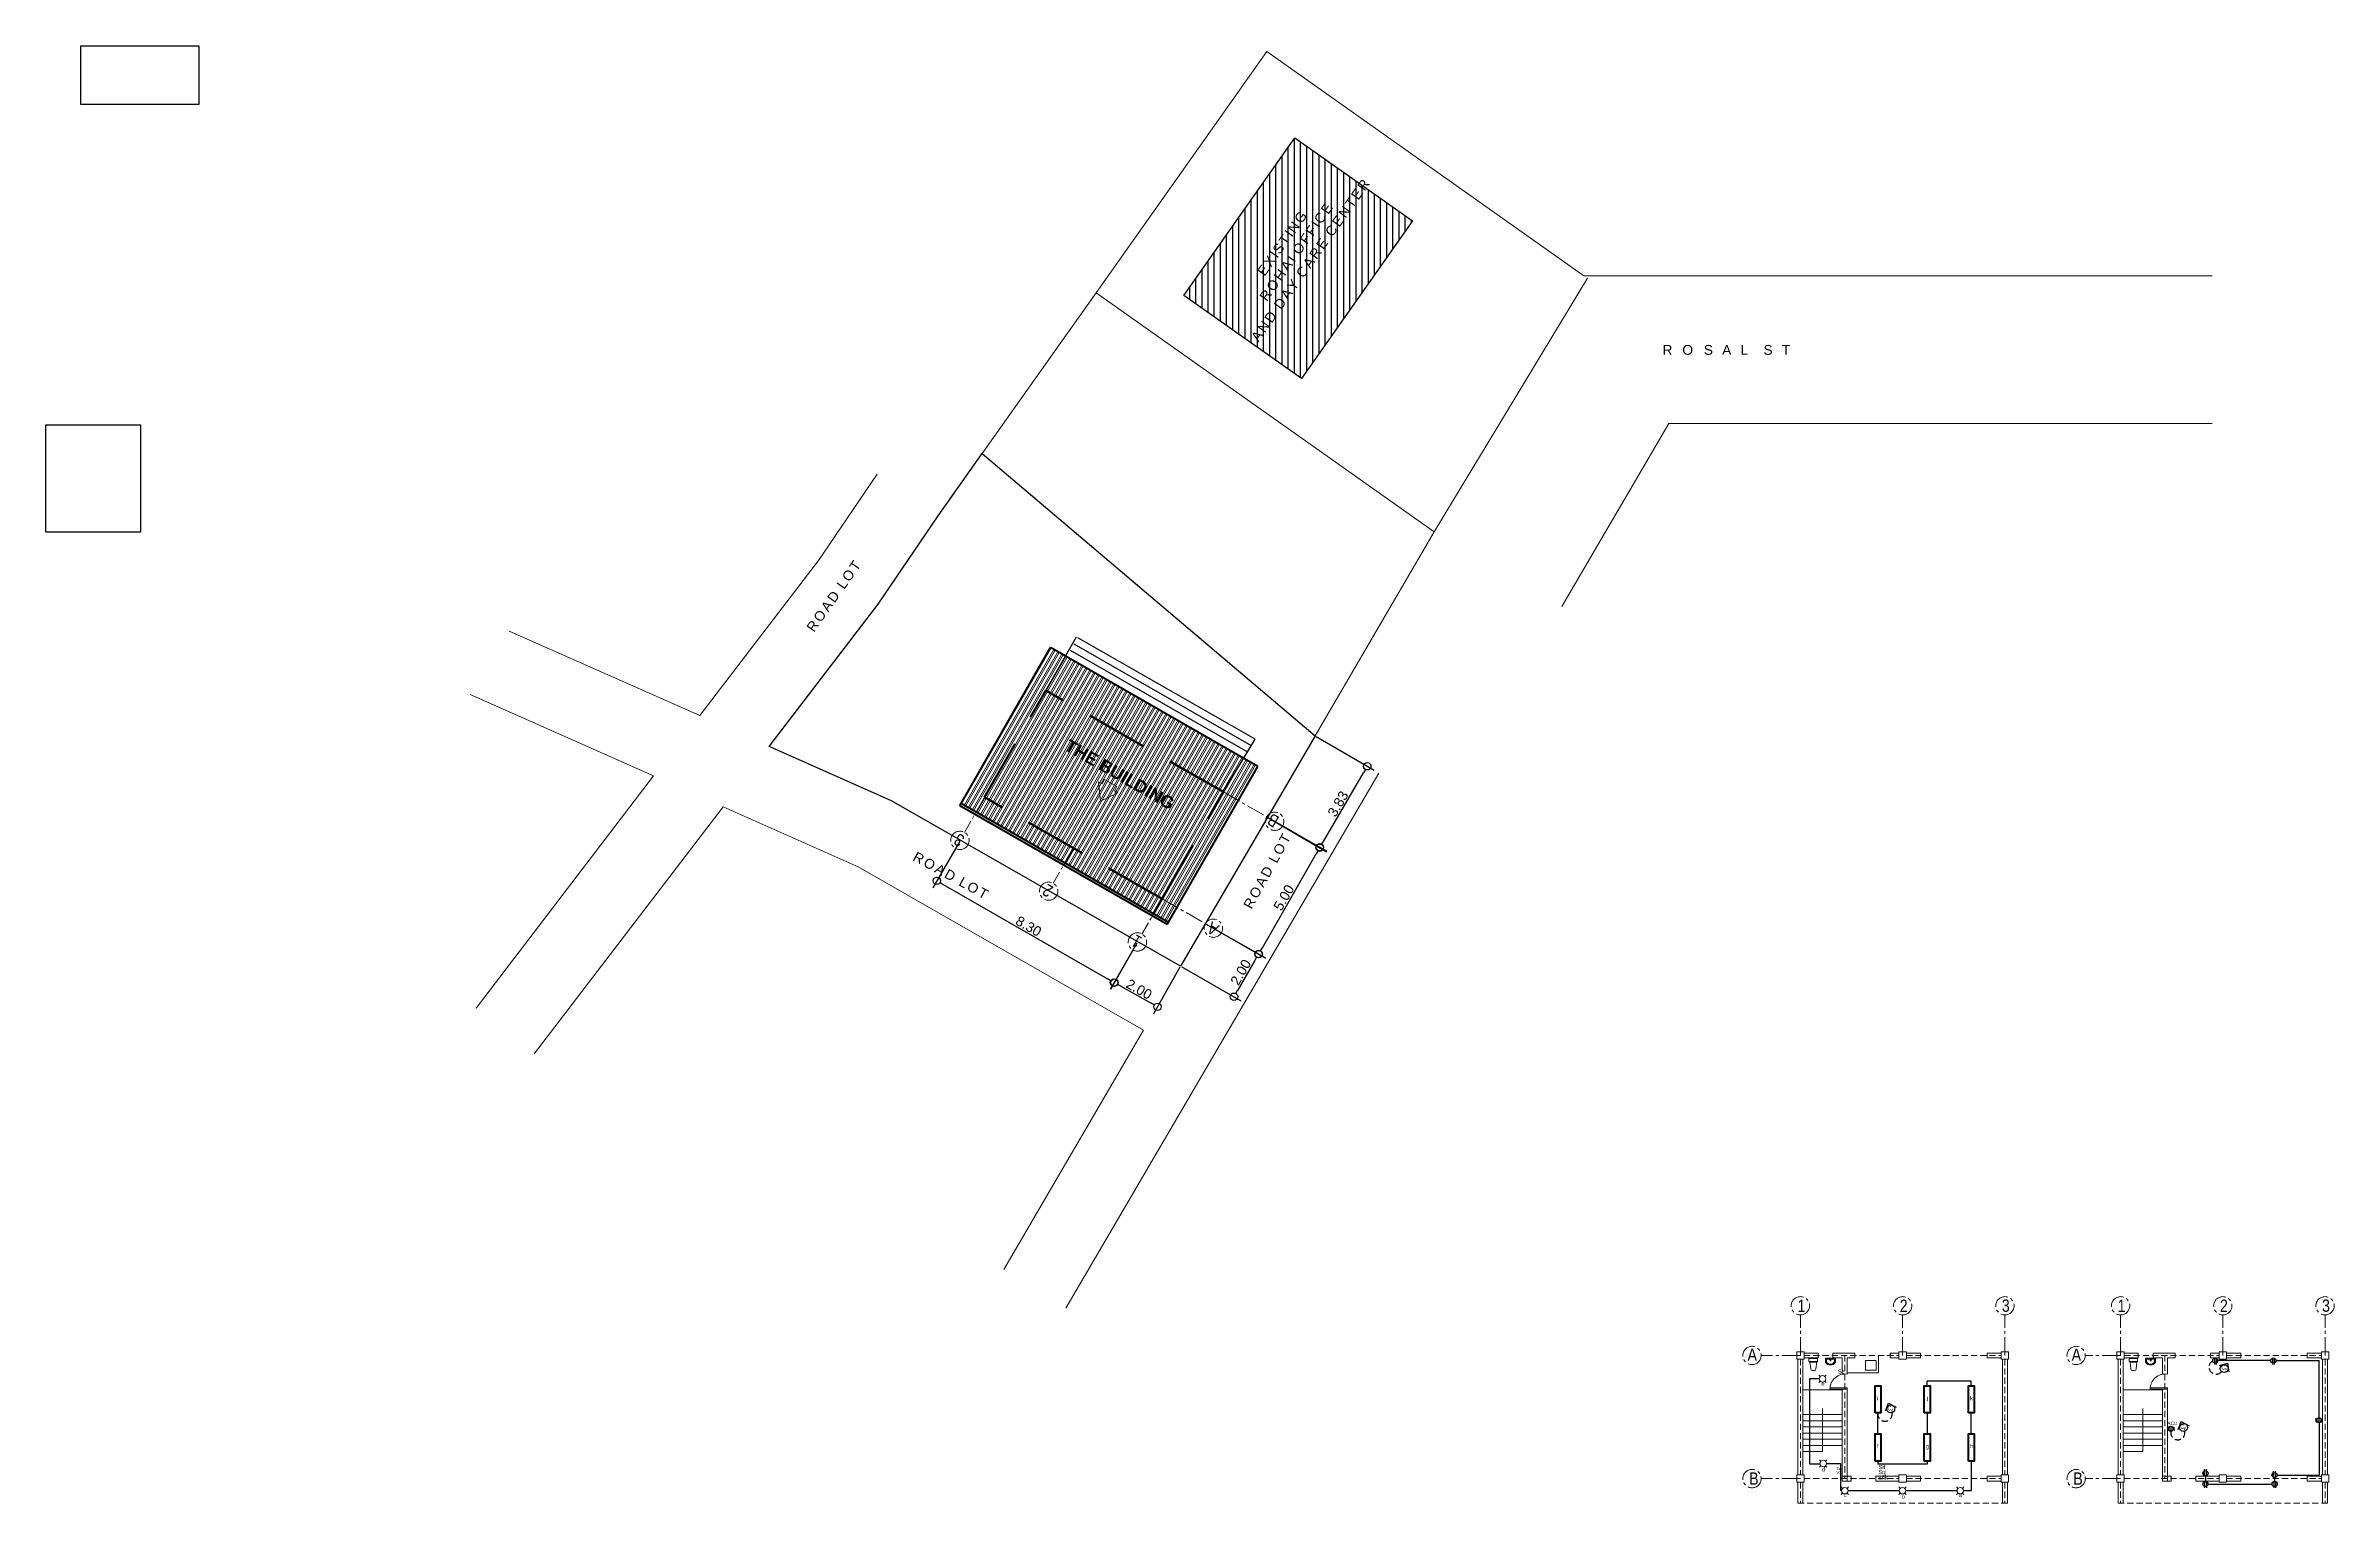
# Model space of a CAD drawing. Header units: metres. Extents: x -460 to 31334, y -1777 to 24987.
# Drawn here: x 262.3 to 355.2, y -901.9 to -842.8 of the extents above; entities that cross this region are included whole.
import ezdxf

# ---------------------------------------------------------------- set-up
doc = ezdxf.new("R2010")
doc.units = ezdxf.units.M
doc.header["$MEASUREMENT"] = 0
for name, pattern in [('CENTER2', [1.125, 0.75, -0.125, 0.125, -0.125]), ('DASHED2', [0.375, 0.25, -0.125]), ('HIDDEN', [0.375, 0.25, -0.125])]:
    doc.linetypes.add(name, pattern=pattern)
doc.layers.get('Defpoints').update_dxf_attribs({"color": 2})
for name, color, linetype, lineweight in [('.3', 2, 'Continuous', 5), ('Arch_Door', 1, 'Continuous', 18), ('CIRCUIT', 5, 'Continuous', 35), ('DIM', 8, 'Continuous', 5), ('LIGHTING', 7, 'Continuous', 20), ('TXT', 3, 'Continuous', 30)]:
    doc.layers.add(name, color=color, linetype=linetype, lineweight=lineweight)
doc.layers.add('01 FURNITURE', color=8, linetype='Continuous')
doc.styles.add('AN100', font='ARIALN.TTF', dxfattribs={"height": 0.25})
doc.styles.add('jan08', font='ARIALN.TTF', dxfattribs={"height": 0.25})
doc.styles.add('scale 75', font='ARIALN.TTF', dxfattribs={"height": 0.125})
doc.styles.get("Standard").update_dxf_attribs({"font": 'arial.ttf'})
doc.dimstyles.new('200', dxfattribs={"dimtxt": 0.4, "dimasz": 0.3, "dimexe": 0.325, "dimexo": 0.05, "dimgap": 0.05, "dimtad": 1, "dimzin": 0, "dimdsep": 46, "dimtxsty": 'Standard', "dimblk": 'DOTBLANK', "dimcen": 0.09, "dimclrd": 256, "dimclre": 256, "dimadec": 0, "dimazin": 0, "dimtfac": 1, "dimtix": 1, "dimtofl": 0, "dimtmove": 0, "dimatfit": 3, "dimfxl": 1, "dimtolj": 1, "dimtzin": 0, "dimarcsym": 0})
picture_1 = doc.add_image_def('image12.png', size_in_pixel=(28819, 14409))
picture_2 = doc.add_image_def('image13.jpg', size_in_pixel=(2378, 2690))

msp = doc.modelspace()

# ---------------------------------------------------------------- texts
at = {"attachment_point": 1}
for s, width, insert, char_height, rotation in [('\\pi3.02536;{\\T1.2;EXISTING \\P\\pi2.24173;ROHAI OFFICE \\P\\pi0.70108;AND DAY CARE CENTER}', 8.9726882, (309.68289, -854.3907), 0.4, 54.8582656), ('\\pi2.88921;{\\T1.2;ROAD LOT}', 8.9726882, (291.47307, -868.73294), 0.4, 54.8582656), ('{\\fArial|b1|i0|c0|p34;THE BUILDING}', 6.1224657, (303.84507, -870.90053), 0.5, 330.2), ('\\pi2.88921;{\\T1.2;ROAD LOT}', 8.9726882, (309.48458, -880.19168), 0.4, 61.2916136), ('\\pi2.88921;{\\T1.2;ROAD LOT}', 8.9726882, (295.10281, -874.07803), 0.4, 331.2661015)]:
    msp.add_mtext_dynamic_manual_height_columns(s, width=width, gutter_width=1, heights=[0], dxfattribs=dict(at, insert=insert, char_height=char_height, rotation=rotation))
at = {"insert": (327.90067, -854.91172), "char_height": 0.4, "attachment_point": 1}
msp.add_mtext_dynamic_manual_height_columns('{\\T2;ROSAL ST}', width=8.9726882, gutter_width=1, heights=[0], dxfattribs=at)
at = {"layer": 'Arch_Door', "color": 3, "style": 'scale 75'}
for s, height, p in [('e', 0.16577, (334.34902, -897.16862)), ('Se', 0.165772, (335.01662, -896.67821)), ('i', 0.16577, (336.6087, -897.76445)), ('j', 0.16577, (338.62303, -897.76019)), ('k', 0.16577, (340.38349, -897.75758)), ('f', 0.16577, (336.59846, -899.71676)), ('g', 0.16577, (338.59396, -899.71137)), ('h', 0.16577, (340.37775, -899.70571)), ('d', 0.16577, (334.36578, -900.64961)), ('Scd', 0.107646, (334.95025, -900.73538)), ('Sab', 0.107646, (334.95465, -900.58974)), ('Shk', 0.165772, (336.65523, -900.98938)), ('Sgj', 0.165772, (336.66057, -900.76018)), ('Sif', 0.165772, (336.67317, -900.55718)), ('c', 0.15796, (335.26644, -901.68647)), ('b', 0.15796, (337.61674, -901.75784)), ('a', 0.15796, (339.93898, -901.69362))]:
    msp.add_text(s, height=height, dxfattribs=at).set_placement(p)
at = {"layer": 'Arch_Door', "color": 5, "linetype": 'Continuous', "char_height": 0.5, "width": 0.1151731, "attachment_point": 1, "rotation": 150.2, "style": 'AN100'}
for s, insert in [('{\\C3;3}', (299.36746, -875.31213)), ('{\\C3;B}', (312.13741, -874.52999)), ('{\\C3;2}', (302.96585, -877.36414)), ('{\\C3;A}', (309.69436, -878.92979)), ('{\\C3;1}', (306.56708, -879.42658))]:
    msp.add_mtext(s, dxfattribs=dict(at, insert=insert))
at = {"layer": 'Arch_Door', "color": 5, "linetype": 'Continuous', "char_height": 0.5, "width": 0.1151731, "attachment_point": 1, "style": 'AN100'}
for s, insert in [('{\\C3;1}', (333.38163, -893.67434)), ('{\\C3;2}', (337.53163, -893.67434)), ('{\\C3;3}', (341.67398, -893.66669)), ('{\\C3;1}', (346.37516, -893.67434)), ('{\\C3;2}', (350.52516, -893.67434)), ('{\\C3;3}', (354.66751, -893.66669)), ('{\\C3;A}', (331.35176, -895.65962)), ('{\\C3;A}', (344.5065, -895.65962)), ('{\\C3;B}', (331.41835, -900.69174)), ('{\\C3;B}', (344.57308, -900.69174))]:
    msp.add_mtext(s, dxfattribs=dict(at, insert=insert))
at = {"layer": 'TXT', "color": 2, "style": 'jan08'}
for s, height, p in [('C', 0.17637, (350.57843, -896.51131)), ('5', 0.13928, (350.72501, -896.58862)), ('C', 0.17637, (337.02778, -898.16806)), ('4', 0.13928, (337.17435, -898.24538)), ('ACU', 0.139284, (348.39423, -898.76736)), ('C', 0.17637, (348.91257, -898.91979)), ('6', 0.13928, (349.05915, -898.9971))]:
    msp.add_text(s, height=height, dxfattribs=at).set_placement(p)

# ---------------------------------------------------------------- blocks, each defined once
blk = doc.blocks.new('light')
at = {"layer": 'LIGHTING', "ltscale": 0.08}
for p, q in [((215.88, -493.5), (215.81, -493.43)), ((215.88, -493.74), (215.81, -493.81)), ((216.19, -493.43), (216.12, -493.5)), ((216.19, -493.81), (216.12, -493.74))]:
    blk.add_line(p, q, dxfattribs=at)
blk.add_circle((216, -493.62), 0.168, dxfattribs=at)
blk = doc.blocks.new('_DotBlank')
at = {"color": 0, "linetype": 'ByBlock', "lineweight": -2}
blk.add_line((-0.5, 0), (-1, 0), dxfattribs=at)
blk.add_circle((0, 0), 0.5, dxfattribs=at)
blk = doc.blocks.new('*D603')
at = {"layer": 'Defpoints', "color": 0, "transparency": 16777216}
for p in [(306.591, -879.151), (308.336, -880.13), (307.408, -881.783)]:
    blk.add_point(p, dxfattribs=at)
at = {"layer": 'DIM', "lineweight": -2, "transparency": 16777216}
for p, q in [((306.567, -879.195), (305.505, -881.088)), ((308.311, -880.174), (307.249, -882.067)), ((305.925, -880.951), (307.146, -881.636))]:
    blk.add_line(p, q, dxfattribs=at)
at = {"layer": 'DIM', "lineweight": -2, "transparency": 16777216, "xscale": 0.3, "yscale": 0.3, "zscale": 0.3}
for p, rotation in [((305.664, -880.804), 150.6982715208312), ((307.408, -881.783), 330.6982715208312)]:
    blk.add_blockref('_DotBlank', p, dxfattribs=dict(at, rotation=rotation))
at = {"layer": 'DIM', "color": 0, "transparency": 16777216, "insert": (306.66, -881.072), "char_height": 0.4, "attachment_point": 5, "rotation": 330.69827}
blk.add_mtext('\\A1;2.00', dxfattribs=at)
blk = doc.blocks.new('*D604')
at = {"layer": 'Defpoints', "color": 0, "transparency": 16777216}
for p in [(309.345, -878.403), (308.351, -880.139), (310.511, -881.376)]:
    blk.add_point(p, dxfattribs=at)
at = {"layer": 'DIM', "lineweight": -2, "transparency": 16777216}
for p, q in [((309.388, -878.428), (311.787, -879.802)), ((308.394, -880.164), (310.793, -881.538)), ((311.356, -879.901), (310.66, -881.116))]:
    blk.add_line(p, q, dxfattribs=at)
at = {"layer": 'DIM', "lineweight": -2, "transparency": 16777216, "xscale": 0.3, "yscale": 0.3, "zscale": 0.3}
for p, rotation in [((311.505, -879.641), 60.19999999999718), ((310.511, -881.376), 240.1999999999972)]:
    blk.add_blockref('_DotBlank', p, dxfattribs=dict(at, rotation=rotation))
at = {"layer": 'DIM', "color": 0, "transparency": 16777216, "insert": (310.787, -880.382), "char_height": 0.4, "attachment_point": 5, "rotation": 60.2}
blk.add_mtext('\\A1;2.00', dxfattribs=at)
blk = doc.blocks.new('*D605')
at = {"layer": 'Defpoints', "color": 0, "transparency": 16777216}
for p in [(311.83, -874.065), (313.998, -875.307), (309.345, -878.403)]:
    blk.add_point(p, dxfattribs=at)
at = {"layer": 'DIM', "lineweight": -2, "transparency": 16777216}
for p, q in [((311.873, -874.089), (314.28, -875.468)), ((311.663, -879.385), (313.849, -875.567)), ((309.388, -878.428), (311.796, -879.807))]:
    blk.add_line(p, q, dxfattribs=at)
at = {"layer": 'DIM', "lineweight": -2, "transparency": 16777216, "xscale": 0.3, "yscale": 0.3, "zscale": 0.3}
for p, rotation in [((313.998, -875.307), 60.19999999999796), ((311.514, -879.645), 240.199999999998)]:
    blk.add_blockref('_DotBlank', p, dxfattribs=dict(at, rotation=rotation))
at = {"layer": 'DIM', "color": 0, "transparency": 16777216, "insert": (312.535, -877.35), "char_height": 0.4, "attachment_point": 5, "rotation": 60.2}
blk.add_mtext('\\A1;5.00', dxfattribs=at)
blk = doc.blocks.new('*D606')
at = {"layer": 'Defpoints', "color": 0, "transparency": 16777216}
for p in [(299.405, -875.015), (306.591, -879.151), (305.641, -880.803)]:
    blk.add_point(p, dxfattribs=at)
at = {"layer": 'DIM', "lineweight": -2, "transparency": 16777216}
for p, q in [((299.38, -875.059), (298.292, -876.948)), ((298.714, -876.816), (305.381, -880.653)), ((306.566, -879.195), (305.479, -881.084))]:
    blk.add_line(p, q, dxfattribs=at)
at = {"layer": 'DIM', "lineweight": -2, "transparency": 16777216, "xscale": 0.3, "yscale": 0.3, "zscale": 0.3}
for p, rotation in [((298.454, -876.667), 150.0798140604713), ((305.641, -880.803), 330.0798140604713)]:
    blk.add_blockref('_DotBlank', p, dxfattribs=dict(at, rotation=rotation))
at = {"layer": 'DIM', "color": 0, "transparency": 16777216, "insert": (302.175, -878.514), "char_height": 0.4, "attachment_point": 5, "rotation": 330.07981}
blk.add_mtext('\\A1;8.30', dxfattribs=at)
blk = doc.blocks.new('*D607')
at = {"layer": 'Defpoints', "color": 0, "transparency": 16777216}
for p in [(313.8, -870.78), (315.92, -872.019), (311.867, -874.086)]:
    blk.add_point(p, dxfattribs=at)
at = {"layer": 'DIM', "lineweight": -2, "transparency": 16777216}
for p, q in [((313.843, -870.805), (316.2, -872.183)), ((314.139, -875.066), (315.769, -872.278)), ((311.911, -874.111), (314.268, -875.489))]:
    blk.add_line(p, q, dxfattribs=at)
at = {"layer": 'DIM', "lineweight": -2, "transparency": 16777216, "xscale": 0.3, "yscale": 0.3, "zscale": 0.3}
for p, rotation in [((315.92, -872.019), 59.70000000000018), ((313.988, -875.325), 239.7000000000001)]:
    blk.add_blockref('_DotBlank', p, dxfattribs=dict(at, rotation=rotation))
at = {"layer": 'DIM', "color": 0, "transparency": 16777216, "insert": (314.734, -873.544), "char_height": 0.4, "attachment_point": 5, "rotation": 59.7}
blk.add_mtext('\\A1;3.83', dxfattribs=at)

# ---------------------------------------------------------------- dimensions: what is measured, and where the dimension line sits
at = {"layer": 'DIM', "color": 0}
for p1, p2, distance, picture, middle in [((311.86743, -874.08621), (313.79964, -870.77964), -2.45569, '*D607', (314.73415, -873.54355)), ((309.3447, -878.40335), (311.82957, -874.06452), -2.49941, '*D605', (312.53543, -877.34974)), ((309.3447, -878.40335), (308.35075, -880.13889), 2.48941, '*D604', (310.78734, -880.38195)), ((306.59143, -879.15136), (308.3356, -880.13022), -1.89544, '*D603', (306.66029, -881.07202))]:
    dim = msp.add_aligned_dim(p1=p1, p2=p2, distance=distance, dimstyle='200', dxfattribs=at)
    dim.commit()
    dim.dimension.update_dxf_attribs({"geometry": picture, "text_midpoint": middle})
dim = msp.add_aligned_dim(p1=(299.40467, -875.01542), p2=(306.59143, -879.15136), distance=-1.90533, text='8.30', dimstyle='200', dxfattribs=at)
dim.commit()
dim.dimension.update_dxf_attribs({"geometry": '*D606', "text_midpoint": (302.17456, -878.51432)})

# ---------------------------------------------------------------- hatches: boundary and pattern name
at = {"transparency": 33554618}
h = msp.add_hatch(dxfattribs=at)
h.set_pattern_fill('ANSI31', color=1, scale=2, angle=45)
h.set_pattern_definition([(90, (5.96293, -23.34957), (-0.25, 0), [])])
h.paths.add_polyline_path([(308.47759, -852.90573), (312.98341, -846.50451), (317.75961, -849.86648), (313.25379, -856.2677)])
at = {"layer": '01 FURNITURE', "lineweight": 9, "transparency": 33554618}
h = msp.add_hatch(dxfattribs=at)
h.set_pattern_fill('ANSI32', color=8, scale=0.5, angle=195.2)
h.set_pattern_definition([(240.2, (85.81496, -1672.54171), (0.162706023, -0.093182618), []), (240.2, (85.72966, -1672.56488), (0.162706023, -0.093182618), [])])
h.paths.add_polyline_path([(299.43625, -873.5354), (307.85358, -878.35605), (311.48149, -872.02136), (303.06416, -867.20071)])
h = msp.add_hatch(color=1, dxfattribs=at)
h.dxf.hatch_style = 1
h.paths.add_polyline_path([(299.38656, -873.62218), (307.80388, -878.44282), (307.85358, -878.35605), (299.43625, -873.5354)])

# ---------------------------------------------------------------- linework, layer by layer
at = {"color": 8, "lineweight": 18}
for p, q in [((318.63676, -862.50189), (324.85879, -852.2044)), ((293.59041, -863.74226), (296.02631, -860.16242)), ((313.79964, -870.77964), (318.63676, -862.50189)), ((288.8294, -869.96186), (293.68743, -863.60782)), ((286.95575, -872.41249), (279.51447, -869.10978)), ((279.75083, -881.83614), (286.95575, -872.41249)), ((316.38982, -872.29322), (303.68954, -894.02716)), ((295.25457, -876.09579), (289.77533, -873.66391)), ((306.84468, -882.73351), (295.25457, -876.09579)), ((306.84468, -882.73351), (301.16879, -892.44664))]:
    msp.add_line(p, q, dxfattribs=at)
at = {"lineweight": 30}
for p, q in [((296.07067, -865.42995), (298.50657, -861.85011)), ((291.64897, -871.21329), (296.07067, -865.42995)), ((313.79964, -870.77964), (308.3356, -880.13022)), ((296.61209, -873.4161), (291.64897, -871.21329)), ((308.3356, -880.13022), (296.61209, -873.4161))]:
    msp.add_line(p, q, dxfattribs=at)
at = {"color": 8, "lineweight": 30}
for p, q in [((311.07608, -871.44348), (303.87336, -867.31844)), ((311.22518, -871.18315), (304.02245, -867.05811)), ((311.37427, -870.92282), (304.17154, -866.79778))]:
    msp.add_line(p, q, dxfattribs=at)
at = {"color": 8, "lineweight": 18}
for points in [[(304.91276, -852.79385), (311.84272, -842.99714), (324.71399, -852.10197)], [(324.71399, -852.10197), (350.20874, -852.10197)], [(300.29278, -859.32499), (303.75776, -854.42664), (304.91276, -852.79385), (318.63676, -862.50189)], [(323.81714, -865.52906), (328.15718, -858.10197), (350.20874, -858.10197)], [(288.8294, -869.96186), (281.09423, -866.52872)], [(289.77533, -873.66391), (282.10784, -883.69258)]]:
    msp.add_lwpolyline(points, dxfattribs=at)
msp.add_lwpolyline([(308.47759, -852.90573), (312.98341, -846.50451), (317.75961, -849.86648), (313.25379, -856.2677)], close=True)
at = {"lineweight": 30}
for points in [[(298.50657, -861.85011), (300.29278, -859.32499)], [(300.29278, -859.32499), (313.79964, -870.77964)]]:
    msp.add_lwpolyline(points, dxfattribs=at)
at = {"color": 8}
for points in [[(302.87651, -868.93689), (304.11887, -866.76761)], [(310.07897, -873.06177), (311.37427, -870.92282)]]:
    msp.add_lwpolyline(points, dxfattribs=at)
at = {"color": 18, "lineweight": 13, "true_color": 0x000000}
for points in [[(333.8458, -896.06002), (334.1871, -896.06002), (334.1871, -896.18818), (333.8458, -896.18818)], [(346.83934, -896.06002), (347.18063, -896.06002), (347.18063, -896.18818), (346.83934, -896.18818)]]:
    msp.add_lwpolyline(points, close=True, dxfattribs=at)
for points in [[(333.88641, -896.20885), (334.16055, -896.20885), (334.13, -896.48883, -0.41421356), (334.06891, -896.54992), (333.97805, -896.54992, -0.41421356), (333.91696, -896.48883)], [(346.87994, -896.20885), (347.15409, -896.20885), (347.12354, -896.48883, -0.41421356), (347.06244, -896.54992), (346.97159, -896.54992, -0.41421356), (346.91049, -896.48883)]]:
    msp.add_lwpolyline(points, format="xyb", close=True, dxfattribs=at)
at = {"color": 2}
for points in [[(350.50517, -896.35601), (350.83115, -896.26063), (350.89111, -896.61274)], [(336.9504, -898.1959), (337.06978, -897.87793), (337.38739, -898.04133)], [(348.83519, -898.94763), (348.95457, -898.62966), (349.27218, -898.79306)]]:
    msp.add_lwpolyline(points, dxfattribs=at)
for centre in [(350.69885, -896.475), (337.16182, -898.11242), (349.04662, -898.86415)]:
    msp.add_circle(centre, 0.16173, dxfattribs=at)
at = {"color": 2, "linetype": 'DASHED2'}
for centre, start, end in [((350.36908, -896.41156), 118.7413462, 320.3352037), ((336.93013, -898.32374), 169.9898039, 11.5836615), ((348.81492, -899.07547), 169.9898039, 11.5836615)]:
    msp.add_arc(centre, 0.28941, start, end, dxfattribs=at)
at = {"layer": '01 FURNITURE', "color": 1, "lineweight": 40}
for p, q in [((299.38656, -873.62218), (303.06416, -867.20071)), ((311.48149, -872.02136), (303.06416, -867.20071)), ((307.80388, -878.44282), (311.48149, -872.02136)), ((307.80388, -878.44282), (299.38656, -873.62218)), ((307.85358, -878.35605), (299.43625, -873.5354))]:
    msp.add_line(p, q, dxfattribs=at)
at = {"layer": '01 FURNITURE', "color": 0, "linetype": 'HIDDEN', "lineweight": 50, "ltscale": 10}
for p, q in [((300.39157, -873.27585), (302.87651, -868.93689)), ((310.07897, -873.06177), (302.87651, -868.93689)), ((307.59402, -877.40073), (300.39157, -873.27585)), ((307.59402, -877.40073), (310.07897, -873.06177))]:
    msp.add_line(p, q, dxfattribs=at)
at = {"layer": '01 FURNITURE', "color": 18, "linetype": 'CENTER2', "lineweight": 9, "true_color": 0x000000}
for p, q in [((300.39157, -873.27585), (299.57381, -874.70374)), ((303.9928, -875.33829), (303.17504, -876.76618)), ((307.59402, -877.40073), (306.77626, -878.82862)), ((333.49728, -895.94267), (333.49728, -894.29719)), ((337.64728, -895.94267), (337.64728, -894.29719)), ((341.79728, -895.94267), (341.79728, -894.29719)), ((346.49081, -895.94267), (346.49081, -894.29719)), ((350.64081, -895.94267), (350.64081, -894.29719)), ((354.79081, -895.94267), (354.79081, -894.29719))]:
    msp.add_line(p, q, dxfattribs=at)
at = {"layer": '01 FURNITURE', "color": 18, "lineweight": 13, "true_color": 0x000000}
for p, q in [((333.39728, -896.09267), (333.39728, -900.79267)), ((333.59728, -896.09267), (333.59728, -900.79267)), ((333.64728, -895.84267), (334.2145, -895.84267)), ((333.64728, -896.04267), (334.2145, -896.04267)), ((334.2145, -896.04267), (334.2145, -895.84267)), ((334.5145, -896.05431), (334.9173, -896.05431)), ((334.5145, -896.05431), (334.5145, -896.21543)), ((334.55478, -896.09459), (334.87702, -896.09459)), ((334.55478, -896.09459), (334.55478, -896.20484)), ((334.8145, -895.84267), (335.71224, -895.84267)), ((334.8145, -896.04267), (334.8145, -895.84267)), ((334.8145, -896.04267), (335.19728, -896.04267)), ((334.87702, -896.09459), (334.87702, -896.20484)), ((334.9173, -896.05431), (334.9173, -896.21543)), ((335.19728, -896.04267), (335.19728, -896.70368)), ((335.39728, -896.04267), (335.39728, -896.69894)), ((335.39728, -896.04267), (335.71224, -896.04267)), ((335.71224, -896.04267), (335.71224, -895.84267)), ((336.13728, -896.14267), (336.13728, -896.54267)), ((336.13728, -896.14267), (336.56728, -896.14267)), ((336.56728, -896.14267), (336.56728, -896.54267)), ((336.66728, -895.94267), (336.66728, -896.64267)), ((337.14618, -895.84267), (337.49728, -895.84267)), ((337.14618, -896.04267), (337.14618, -895.84267)), ((337.14618, -896.04267), (337.49728, -896.04267)), ((337.79728, -895.84267), (338.37228, -895.84267)), ((337.79728, -896.04267), (338.37228, -896.04267)), ((338.37228, -896.04267), (338.37228, -895.84267)), ((341.07228, -895.84267), (341.64728, -895.84267)), ((341.07228, -896.04267), (341.07228, -895.84267)), ((341.07228, -896.04267), (341.64728, -896.04267)), ((341.69728, -896.09267), (341.69728, -900.79267)), ((341.89728, -896.09267), (341.89728, -900.79267)), ((346.39081, -896.09267), (346.39081, -900.79267)), ((346.59081, -896.09267), (346.59081, -900.79267)), ((346.64081, -895.84267), (347.20803, -895.84267)), ((346.64081, -896.04267), (347.20803, -896.04267)), ((347.20803, -896.04267), (347.20803, -895.84267)), ((347.50803, -896.05431), (347.91083, -896.05431)), ((347.50803, -896.05431), (347.50803, -896.21543)), ((347.54831, -896.09459), (347.87055, -896.09459)), ((347.54831, -896.09459), (347.54831, -896.20484)), ((347.80803, -895.84267), (348.70577, -895.84267)), ((347.80803, -896.04267), (347.80803, -895.84267)), ((347.80803, -896.04267), (348.19081, -896.04267)), ((347.87055, -896.09459), (347.87055, -896.20484)), ((347.91083, -896.05431), (347.91083, -896.21543)), ((348.19081, -896.04267), (348.19081, -896.70368)), ((348.39081, -896.04267), (348.39081, -896.69894)), ((348.39081, -896.04267), (348.70577, -896.04267)), ((348.70577, -896.04267), (348.70577, -895.84267)), ((350.13971, -895.84267), (350.49081, -895.84267)), ((350.13971, -896.04267), (350.13971, -895.84267)), ((350.13971, -896.04267), (350.49081, -896.04267)), ((350.79081, -895.84267), (351.36581, -895.84267)), ((350.79081, -896.04267), (351.36581, -896.04267)), ((351.36581, -896.04267), (351.36581, -895.84267)), ((354.06581, -895.84267), (354.64081, -895.84267)), ((354.06581, -896.04267), (354.06581, -895.84267)), ((354.06581, -896.04267), (354.64081, -896.04267)), ((354.69081, -896.09267), (354.69081, -900.79267)), ((354.89081, -896.09267), (354.89081, -900.79267)), ((335.39728, -896.64267), (336.66728, -896.64267)), ((336.13728, -896.54267), (336.56728, -896.54267)), ((333.59728, -897.34267), (335.19728, -897.34267)), ((334.39728, -898.09267), (334.39728, -899.84267)), ((335.39728, -897.30712), (334.69728, -897.30712)), ((335.39728, -897.25712), (334.69842, -897.25712)), ((335.19728, -897.30712), (335.19728, -901.04267)), ((335.39728, -897.25712), (335.39728, -901.04267)), ((346.59081, -897.34267), (348.19081, -897.34267)), ((347.39081, -898.09267), (347.39081, -899.84267)), ((348.39081, -897.30712), (347.69081, -897.30712)), ((348.39081, -897.25712), (347.69195, -897.25712)), ((348.19081, -897.30712), (348.19081, -901.04267)), ((348.39081, -897.25712), (348.39081, -901.04267)), ((333.59728, -898.34267), (334.39728, -898.34267)), ((333.59728, -898.59267), (334.39728, -898.59267)), ((333.59728, -898.84267), (334.39728, -898.84267)), ((334.39728, -898.34267), (335.19728, -898.34267)), ((334.39728, -898.59267), (335.19728, -898.59267)), ((334.39728, -898.84267), (335.19728, -898.84267)), ((346.59081, -898.34267), (347.39081, -898.34267)), ((346.59081, -898.59267), (347.39081, -898.59267)), ((346.59081, -898.84267), (347.39081, -898.84267)), ((347.39081, -898.34267), (348.19081, -898.34267)), ((347.39081, -898.59267), (348.19081, -898.59267)), ((347.39081, -898.84267), (348.19081, -898.84267)), ((333.59728, -899.09267), (334.39728, -899.09267)), ((333.59728, -899.34267), (334.39728, -899.34267)), ((333.59728, -899.59267), (334.39728, -899.59267)), ((333.59728, -899.84267), (334.39728, -899.84267)), ((334.39728, -899.09267), (335.19728, -899.09267)), ((334.39728, -899.34267), (335.19728, -899.34267)), ((334.39728, -899.59267), (335.19728, -899.59267)), ((346.59081, -899.09267), (347.39081, -899.09267)), ((346.59081, -899.34267), (347.39081, -899.34267)), ((346.59081, -899.59267), (347.39081, -899.59267)), ((346.59081, -899.84267), (347.39081, -899.84267)), ((347.39081, -899.09267), (348.19081, -899.09267)), ((347.39081, -899.34267), (348.19081, -899.34267)), ((347.39081, -899.59267), (348.19081, -899.59267)), ((335.19728, -900.84267), (335.55468, -900.84267)), ((335.55468, -901.04267), (335.55468, -900.84267)), ((336.55468, -900.84267), (337.49728, -900.84267)), ((336.55468, -900.84267), (336.55468, -901.04267)), ((337.79728, -900.84267), (338.37228, -900.84267)), ((338.37228, -901.04495), (338.37228, -900.84267)), ((341.07228, -900.84267), (341.64728, -900.84267)), ((341.07228, -901.04495), (341.07228, -900.84267)), ((348.19081, -900.84267), (348.54821, -900.84267)), ((348.54821, -901.04267), (348.54821, -900.84267)), ((349.54821, -900.84267), (350.49081, -900.84267)), ((349.54821, -900.84267), (349.54821, -901.04267)), ((350.79081, -900.84267), (351.36581, -900.84267)), ((351.36581, -901.04495), (351.36581, -900.84267)), ((354.06581, -900.84267), (354.64081, -900.84267)), ((354.06581, -901.04495), (354.06581, -900.84267)), ((333.39728, -901.09267), (333.39728, -901.94267)), ((333.59728, -901.09267), (333.59728, -901.94267)), ((335.19728, -901.04267), (335.55468, -901.04267)), ((336.55468, -901.04267), (337.49728, -901.04267)), ((337.79728, -901.04267), (338.37228, -901.04267)), ((341.07228, -901.04267), (341.64728, -901.04267)), ((341.69728, -901.09267), (341.69728, -901.94267)), ((341.89728, -901.09267), (341.89728, -901.94267)), ((346.39081, -901.09267), (346.39081, -901.94267)), ((346.59081, -901.09267), (346.59081, -901.94267)), ((348.19081, -901.04267), (348.54821, -901.04267)), ((349.54821, -901.04267), (350.49081, -901.04267)), ((350.79081, -901.04267), (351.36581, -901.04267)), ((354.06581, -901.04267), (354.64081, -901.04267)), ((354.69081, -901.09267), (354.69081, -901.94267)), ((354.89081, -901.09267), (354.89081, -901.94267))]:
    msp.add_line(p, q, dxfattribs=at)
at = {"layer": '01 FURNITURE', "color": 18, "linetype": 'DASHED2', "lineweight": 13, "true_color": 0x000000}
for p, q in [((333.49728, -896.09267), (333.49728, -900.79267)), ((333.64728, -895.94267), (337.49728, -895.94267)), ((335.29728, -895.94267), (335.29728, -900.94267)), ((337.79728, -895.94267), (341.64728, -895.94267)), ((341.79728, -896.09267), (341.79728, -900.79267)), ((346.49081, -896.09267), (346.49081, -900.79267)), ((346.64081, -895.94267), (350.49081, -895.94267)), ((348.29081, -895.94267), (348.29081, -900.94267)), ((350.79081, -895.94267), (354.64081, -895.94267)), ((354.79081, -896.09267), (354.79081, -900.79267)), ((333.49728, -901.09267), (333.49728, -901.94267)), ((333.64728, -900.94267), (337.49728, -900.94267)), ((337.79728, -900.94267), (341.64728, -900.94267)), ((341.79728, -901.09267), (341.79728, -901.94267)), ((346.49081, -901.09267), (346.49081, -901.94267)), ((346.64081, -900.94267), (350.49081, -900.94267)), ((350.79081, -900.94267), (354.64081, -900.94267)), ((354.79081, -901.09267), (354.79081, -901.94267)), ((333.39728, -901.94267), (341.89728, -901.94267)), ((346.39081, -901.94267), (354.89081, -901.94267))]:
    msp.add_line(p, q, dxfattribs=at)
at = {"layer": '01 FURNITURE', "color": 1, "lineweight": 30}
for p, q in [((352.58665, -896.14804), (350.43952, -896.14804)), ((352.79671, -896.14804), (354.54617, -896.14804)), ((354.54617, -898.46486), (354.54617, -896.14804)), ((340.43215, -896.98785), (338.64482, -896.98785)), ((338.64482, -897.17062), (338.64482, -896.98785)), ((340.43215, -897.17062), (340.43215, -896.98785)), ((336.64513, -899.12478), (336.64513, -898.27344)), ((338.64482, -898.27344), (338.64482, -899.12478)), ((340.43215, -899.12478), (340.43215, -898.27344)), ((354.54617, -898.67491), (354.54617, -900.80115)), ((334.56096, -900.32639), (335.12378, -900.32639)), ((335.12378, -900.32639), (335.12378, -901.4295)), ((336.64513, -900.2276), (336.64513, -900.35021)), ((340.43215, -900.2276), (340.43215, -901.4295)), ((352.84547, -900.80115), (354.54617, -900.80115)), ((335.17303, -901.4295), (335.12378, -901.4295)), ((335.43752, -901.4295), (337.51503, -901.4295)), ((337.77952, -901.4295), (339.85704, -901.4295)), ((340.12153, -901.4295), (340.43215, -901.4295)), ((350.04122, -901.16193), (352.6404, -901.16193)), ((352.74543, -901.0569), (352.74543, -900.90606))]:
    msp.add_line(p, q, dxfattribs=at)
at = {"layer": '01 FURNITURE', "color": 3, "lineweight": 15}
msp.add_lwpolyline([(305.26173, -872.55793), (305.75983, -872.8432), (305.65803, -873.02097), (305.80034, -873.10247), (305.09134, -873.43296), (305.0176, -872.65419), (305.15992, -872.7357), (305.26173, -872.55793)], dxfattribs=at)
at = {"layer": '01 FURNITURE', "color": 18, "linetype": 'CENTER2', "lineweight": 9, "true_color": 0x000000}
for points in [[(310.07889, -873.0619), (311.83902, -874.06994)], [(307.59402, -877.40073), (309.35415, -878.40877)], [(333.49728, -895.94267), (331.90591, -895.94267)], [(346.49081, -895.94267), (345.06065, -895.94267)], [(333.49728, -900.94267), (331.90591, -900.94267)], [(346.49081, -900.94267), (345.06065, -900.94267)]]:
    msp.add_lwpolyline(points, dxfattribs=at)
at = {"layer": '01 FURNITURE', "color": 18, "lineweight": 13, "true_color": 0x000000}
for points in [[(333.34728, -895.79267), (333.64728, -895.79267), (333.64728, -896.09267), (333.34728, -896.09267), (333.34728, -895.79267)], [(337.49728, -895.79267), (337.79728, -895.79267), (337.79728, -896.09267), (337.49728, -896.09267), (337.49728, -895.79267)], [(341.64728, -895.79267), (341.94728, -895.79267), (341.94728, -896.09267), (341.64728, -896.09267), (341.64728, -895.79267)], [(346.34081, -895.79267), (346.64081, -895.79267), (346.64081, -896.09267), (346.34081, -896.09267), (346.34081, -895.79267)], [(350.49081, -895.79267), (350.79081, -895.79267), (350.79081, -896.09267), (350.49081, -896.09267), (350.49081, -895.79267)], [(354.64081, -895.79267), (354.94081, -895.79267), (354.94081, -896.09267), (354.64081, -896.09267), (354.64081, -895.79267)], [(333.34728, -900.79267), (333.64728, -900.79267), (333.64728, -901.09267), (333.34728, -901.09267), (333.34728, -900.79267)], [(337.49728, -900.79267), (337.79728, -900.79267), (337.79728, -901.09267), (337.49728, -901.09267), (337.49728, -900.79267)], [(341.64728, -900.79267), (341.94728, -900.79267), (341.94728, -901.09267), (341.64728, -901.09267), (341.64728, -900.79267)], [(346.34081, -900.79267), (346.64081, -900.79267), (346.64081, -901.09267), (346.34081, -901.09267), (346.34081, -900.79267)], [(350.49081, -900.79267), (350.79081, -900.79267), (350.79081, -901.09267), (350.49081, -901.09267), (350.49081, -900.79267)], [(354.64081, -900.79267), (354.94081, -900.79267), (354.94081, -901.09267), (354.64081, -901.09267), (354.64081, -900.79267)]]:
    msp.add_lwpolyline(points, dxfattribs=at)
at = {"layer": '01 FURNITURE', "color": 1, "lineweight": 30}
for points in [[(334.26369, -896.88573), (333.86945, -896.88573), (333.86945, -900.33791), (334.29698, -900.33791)], [(338.64482, -900.2276), (338.64482, -900.35021), (336.64513, -900.35021)], [(349.93619, -900.82844), (349.93619, -901.0569)]]:
    msp.add_lwpolyline(points, dxfattribs=at)
at = {"layer": '01 FURNITURE', "color": 4, "lineweight": 40}
for points in [[(336.52773, -898.27344), (336.52773, -897.17062), (336.76252, -897.17062), (336.76252, -898.27344)], [(338.52742, -898.27344), (338.52742, -897.17062), (338.76221, -897.17062), (338.76221, -898.27344)], [(340.31476, -898.27344), (340.31476, -897.17062), (340.54955, -897.17062), (340.54955, -898.27344)], [(336.52773, -900.2276), (336.52773, -899.12478), (336.76252, -899.12478), (336.76252, -900.2276)], [(338.52742, -900.2276), (338.52742, -899.12478), (338.76221, -899.12478), (338.76221, -900.2276)], [(340.31476, -900.2276), (340.31476, -899.12478), (340.54955, -899.12478), (340.54955, -900.2276)]]:
    msp.add_lwpolyline(points, close=True, dxfattribs=at)
at = {"layer": '01 FURNITURE', "color": 18, "linetype": 'CENTER2', "lineweight": 9, "true_color": 0x000000}
for centre in [(312.16176, -874.25477), (299.38897, -875.02648), (302.9902, -877.08892), (309.67689, -878.5936), (306.59143, -879.15136), (333.49728, -893.92527), (337.64728, -893.92527), (341.79728, -893.92527), (346.49081, -893.92527), (350.64081, -893.92527), (354.79081, -893.92527), (331.53399, -895.94267), (344.68873, -895.94267), (331.53399, -900.94267), (344.68873, -900.94267)]:
    msp.add_circle(centre, 0.37192, dxfattribs=at)
at = {"layer": '01 FURNITURE', "color": 18, "lineweight": 13, "true_color": 0x000000}
for centre in [(334.71892, -896.1392), (347.71245, -896.1392)]:
    msp.add_circle(centre, 0.02001, dxfattribs=at)
for centre, radius, start, end in [((334.7159, -896.10802), 0.22825, 208.0724869, 331.9275131), ((334.7159, -896.10802), 0.18797, 211.0027191, 328.9972809), ((347.70943, -896.10802), 0.22825, 208.0724869, 331.9275131), ((347.70943, -896.10802), 0.18797, 211.0027191, 328.9972809), ((335.31166, -897.30732), 0.61438, 81.989301, 179.9812969), ((348.30519, -897.30732), 0.61438, 81.989301, 179.9812969), ((335.63253, -900.86173), 0.92235, 358.815878, 1.184122), ((348.62606, -900.86173), 0.92235, 358.815878, 1.184122)]:
    msp.add_arc(centre, radius, start, end, dxfattribs=at)
at = {"layer": 'CIRCUIT', "color": 3, "lineweight": 30}
for p, q in [((350.29759, -896.04971), (350.29759, -896.30852)), ((350.3714, -896.04971), (350.3714, -896.30852)), ((352.65478, -896.04971), (352.65478, -896.30852)), ((352.72859, -896.04971), (352.72859, -896.30852)), ((348.43159, -898.88323), (348.6904, -898.88323)), ((348.43159, -898.95704), (348.6904, -898.95704)), ((354.6445, -898.53298), (354.38569, -898.53298)), ((354.6445, -898.60679), (354.38569, -898.60679)), ((349.89929, -900.82174), (349.89929, -900.56293)), ((349.9731, -900.82174), (349.9731, -900.56293)), ((352.70353, -900.89948), (352.70353, -900.64067)), ((352.77734, -900.89948), (352.77734, -900.64067)), ((349.89929, -901.06359), (349.89929, -901.3224)), ((349.9731, -901.06359), (349.9731, -901.3224)), ((352.70853, -901.06359), (352.70853, -901.3224)), ((352.78234, -901.06359), (352.78234, -901.3224))]:
    msp.add_line(p, q, dxfattribs=at)
for centre in [(350.33449, -896.14804), (352.69168, -896.14804), (348.52992, -898.92013), (354.54617, -898.56988), (349.93619, -900.72341), (352.74044, -900.80115), (349.93619, -901.16193), (352.74543, -901.16193)]:
    msp.add_circle(centre, 0.10503, dxfattribs=at)

# ---------------------------------------------------------------- block references
at = {"layer": '.3', "color": 1, "xscale": 0.7888074039379345, "yscale": 0.7888074039379345, "zscale": 0.7888074039379345}
for p in [(164.01127, -507.51738), (164.04405, -510.95804), (164.92061, -512.06115), (167.26261, -512.06115), (169.60462, -512.06115)]:
    msp.add_blockref('light', p, dxfattribs=at)

msp.set_redraw_order([(e.dxf.handle, doc.entitydb.next_handle()) for e in msp.query("TEXT MTEXT ATTDEF DIMENSION ARC_DIMENSION")])  # texts and dimensions are drawn at this point

# ---------------------------------------------------------------- pictures from other files: only their frames are drawn
image = msp.add_image(picture_1, insert=(263.71249, -845.15373), size_in_units=(4.78392, 2.39187))
image.dxf.flags = 7
image = msp.add_image(picture_2, insert=(262.28851, -862.50599), size_in_units=(3.84719, 4.35196))
image.dxf.flags = 7

doc.saveas('drawing.dxf')
